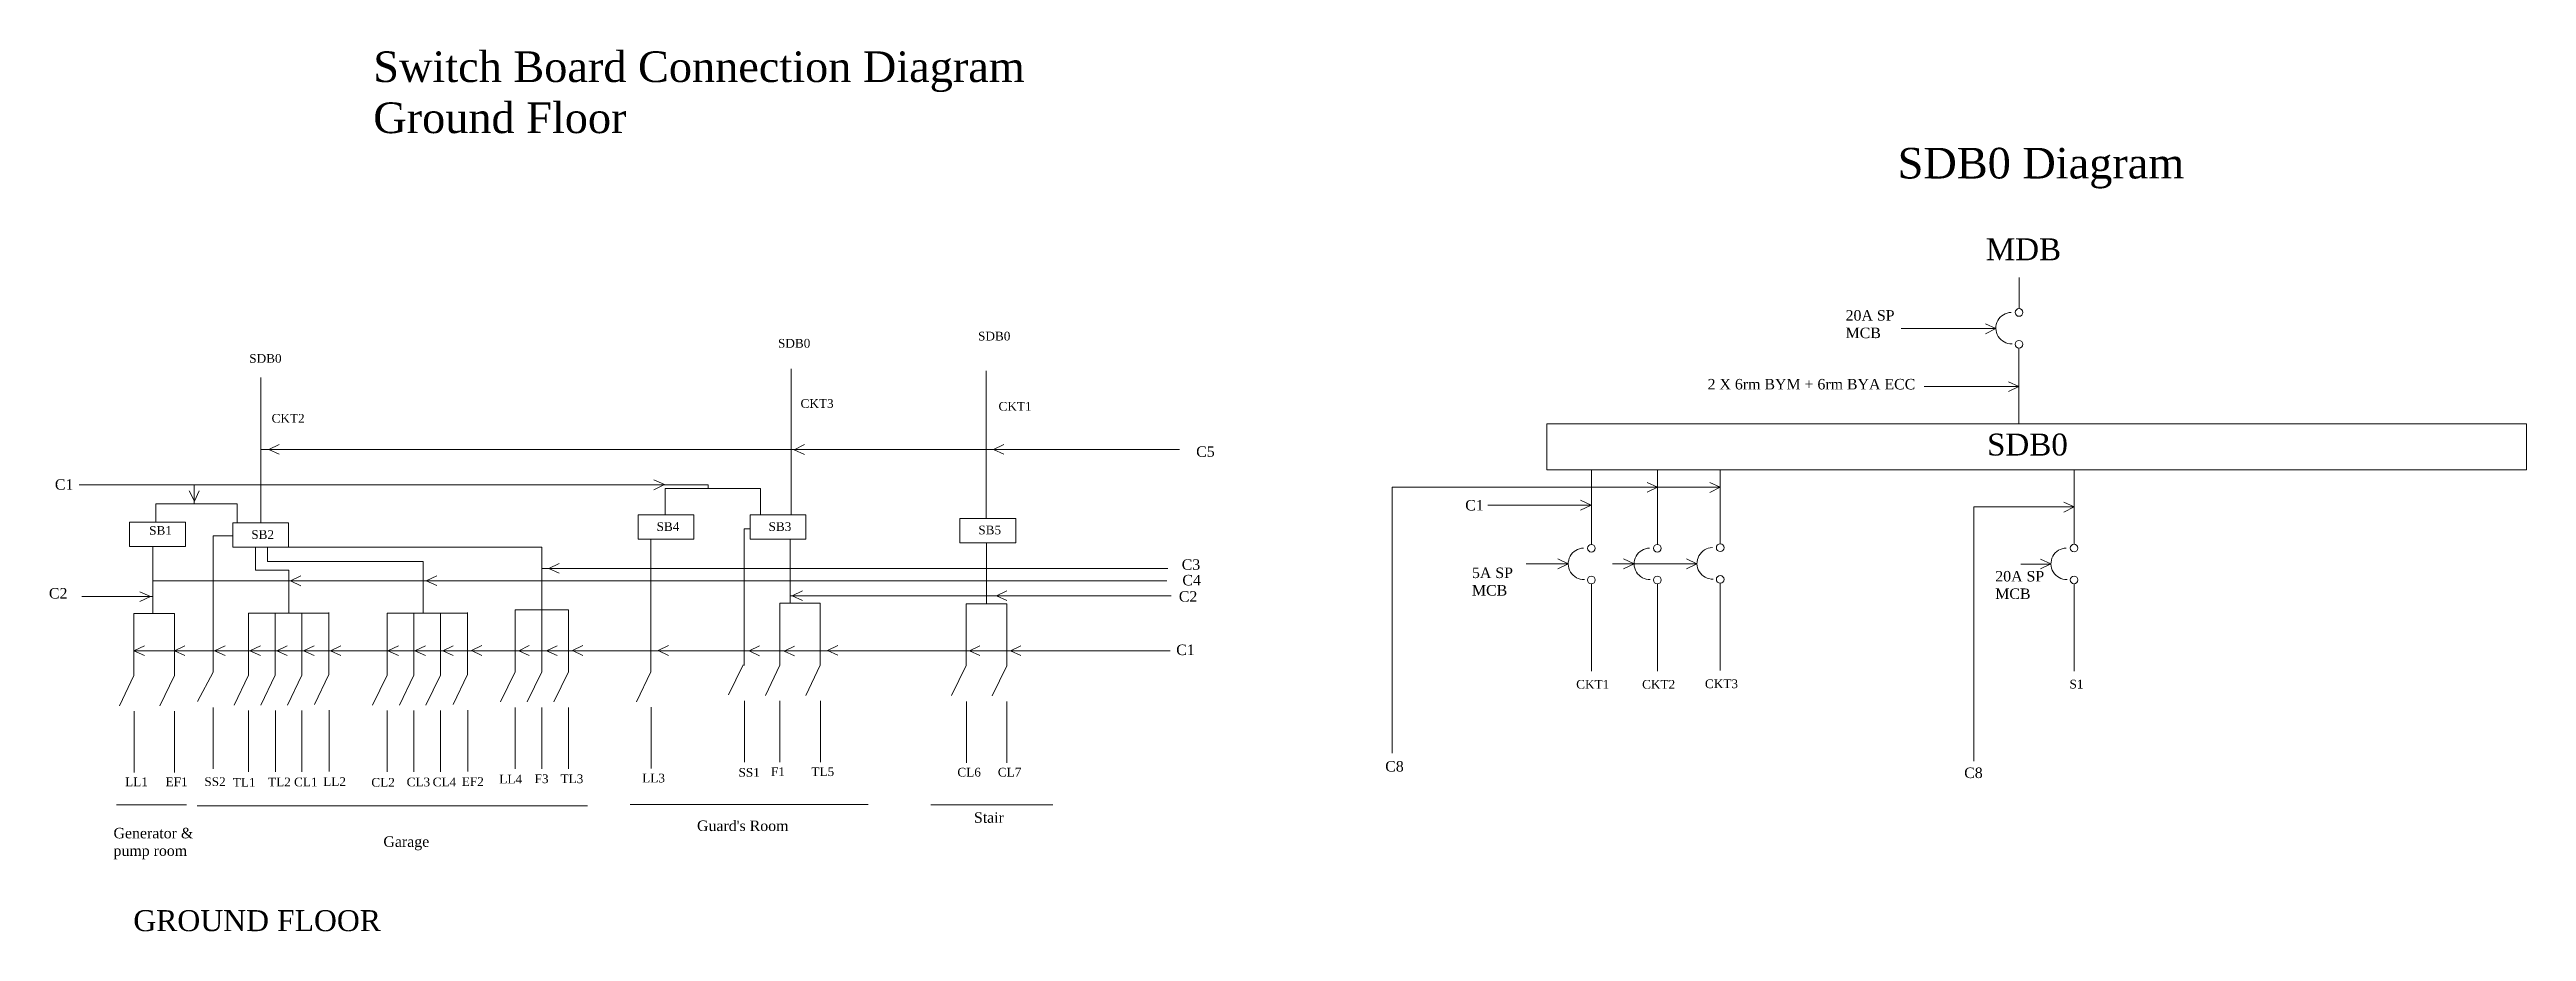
# Model space of a CAD drawing. Header units: feet. Extents: x -1909 to 11484, y -1193 to 2041.
# Drawn here: x -1830 to 1000, y 1033 to 2041 of the extents above; entities that cross this region are included whole.
import ezdxf

# ---------------------------------------------------------------- set-up
doc = ezdxf.new("R2010")
doc.units = ezdxf.units.FT
doc.header["$LTSCALE"] = 20
doc.header["$MEASUREMENT"] = 0
doc.layers.add('switchboard', color=60, linetype='Continuous', lineweight=0)
doc.layers.add('switchboard_text', color=60, linetype='Continuous', lineweight=0)
doc.styles.get("Standard").update_dxf_attribs({"font": 'times.ttf', "height": 18})

msp = doc.modelspace()

# ---------------------------------------------------------------- texts
at = {"layer": 'switchboard', "color": 7, "insert": (64.6, 1664.4), "char_height": 12, "width": 242.534, "attachment_point": 1}
msp.add_mtext('2 X 6rm BYM + 6rm BYA ECC', dxfattribs=at)
at = {"layer": 'switchboard_text', "attachment_point": 1}
for s, insert, char_height, width in [('Switch Board Connection Diagram\\PGround Floor', (-1459.9, 2038.6), 35, 1196.231), ('SDB0 Diagram', (281.8, 1928.4), 35, 1196.231), ('MDB', (382.5, 1825), 25, 40.056), ('{\\C7;20A SP\\PMCB}', (222.3, 1743), 12, 108.05), ('SDB0', (-997.5, 1710.1), 10, 40.056), ('SDB0', (-768.9, 1718.3), 10, 40.056), ('SDB0', (-1601.6, 1692.8), 10, 40.056), ('CKT3', (-971.7, 1641.3), 10, 40.056), ('CKT2', (-1576.1, 1624.4), 10, 40.056), ('CKT1', (-745.5, 1638.1), 10, 40.056), ('{\\C7;C5}', (-519.7, 1587.4), 12, 108.05), ('SDB0', (383.9, 1601.9), 25, 40.056), ('{\\C7;C1}', (-1823.7, 1549.8), 12, 108.05), ('SB4', (-1136.2, 1500.7), 10, 40.056), ('SB3', (-1008.3, 1500.7), 10, 40.056), ('{\\C7;C1}', (-212.3, 1526.1), 12, 108.05), ('SB1', (-1716, 1496.3), 10, 40.056), ('SB2', (-1599.3, 1491.6), 10, 40.056), ('SB5', (-768.6, 1496.8), 10, 40.056), ('{\\C7;C3}', (-536.2, 1458.3), 12, 108.05), ('{\\C7;5A SP\\PMCB}', (-204.6, 1448.9), 12, 108.05), ('{\\C7;20A SP\\PMCB}', (393.3, 1445), 12, 108.05), ('{\\C7;C2}', (-1830.5, 1425.5), 12, 108.05), ('{\\C7;C2}', (-539.5, 1421.9), 12, 108.05), ('{\\C7;C4}', (-535.5, 1440.5), 12, 108.05), ('{\\C7;C1}', (-542.5, 1360.9), 12, 108.05), ('CKT1', (-85.5, 1320.5), 10, 40.056), ('CKT2', (-10.2, 1320.5), 10, 40.056), ('CKT3', (61.6, 1321.1), 10, 40.056), ('   S1', (466.8, 1320.7), 10, 40.056), ('SS1', (-1042.6, 1219.9), 10, 40.056), ('F1', (-1005.5, 1220.7), 10, 40.056), ('TL5', (-959.3, 1220.7), 10, 40.056), ('CL6', (-792.5, 1220.1), 10, 40.056), ('CL7', (-746.3, 1220.1), 10, 40.056), ('{\\C7;C8}', (-303.7, 1227.8), 12, 108.05), ('{\\C7;C8}', (357.8, 1220.4), 12, 108.05), ('LL1', (-1743.4, 1209.1), 10, 40.056), ('EF1', (-1697.2, 1209.1), 10, 40.056), ('SS2', (-1652.9, 1209.3), 10, 40.056), ('TL1', (-1620.4, 1208.5), 10, 40.056), ('TL2', (-1580.1, 1208.9), 10, 40.056), ('CL1', (-1550.4, 1208.9), 10, 40.056), ('LL2', (-1517.1, 1209.4), 10, 40.056), ('CL2', (-1462.1, 1208.5), 10, 40.056), ('CL3', (-1421.8, 1208.9), 10, 40.056), ('CL4', (-1392.1, 1208.9), 10, 40.056), ('EF2', (-1358.8, 1209.4), 10, 40.056), ('LL4', (-1315.9, 1212.2), 10, 40.056), ('F3', (-1275.6, 1212.6), 10, 40.056), ('TL3', (-1245.9, 1212.6), 10, 40.056), ('LL3', (-1152.6, 1213.4), 10, 40.056), ("{\\C1;Guard's Room}", (-1090, 1159.9), 12, 5.684341886080801e-14), ('{\\C1;Stair}', (-773.6, 1169.3), 12, 5.684341886080801e-14), ('{\\C1;Generator & pump room}', (-1756.7, 1151.5), 12, 108.05), ('{\\C1;Garage}', (-1448.3, 1141.8), 12, 5.684341886080801e-14), ('{\\C1;GROUND FLOOR}', (-1734.1, 1057.5), 24, 5.684341886080801e-14)]:
    msp.add_mtext(s, dxfattribs=dict(at, insert=insert, char_height=char_height, width=width))

# ---------------------------------------------------------------- linework, layer by layer
at = {"layer": 'switchboard'}
for p, q in [((420.5, 1744.6), (420.5, 1780.3)), ((420.4, 1699.6), (420.4, 1613.2)), ((-982.6, 1509), (-982.6, 1676.1)), ((-759.7, 1505.1), (-759.7, 1673.7)), ((-1588.5, 1499.9), (-1588.5, 1666.2)), ((-68.1, 1475.3), (-68.1, 1560.5)), ((7.2, 1475.3), (7.2, 1560.5)), ((79, 1475.9), (79, 1561.1)), ((483.4, 1475.5), (483.4, 1560.6)), ((558.8, 1560.5), (558.8, 1560.6)), ((-1126.5, 1509), (-1126.5, 1539.3)), ((-1126.5, 1539.3), (-1017.6, 1539.3)), ((-1017.6, 1539.3), (-1017.6, 1509)), ((-1708.2, 1500.8), (-1708.2, 1521.8)), ((-1708.2, 1521.8), (-1615.5, 1521.8)), ((-1615.5, 1521.8), (-1615.5, 1499.9)), ((-1711.8, 1473), (-1711.8, 1396.4)), ((-1643, 1400.3), (-1643, 1485.2)), ((-1643, 1485.2), (-1620.3, 1485.2)), ((-1594.3, 1445.8), (-1594.3, 1472.1)), ((-1580.6, 1472.1), (-1580.6, 1455.9)), ((-1267.4, 1472), (-1556.6, 1472.1)), ((-1267.4, 1400.6), (-1267.4, 1472)), ((-1142.6, 1400.7), (-1142.6, 1481.2)), ((-1036, 1408), (-1036, 1493)), ((-1036, 1493), (-1036, 1493)), ((-1036, 1493), (-1029.4, 1493)), ((-983.7, 1481.2), (-983.7, 1408.1)), ((-759.3, 1407.5), (-759.3, 1477.3)), ((-1556.4, 1445.8), (-1594.3, 1445.8)), ((-1580.6, 1455.9), (-1402.8, 1455.9)), ((-1556.4, 1396.9), (-1556.4, 1445.8)), ((-1402.8, 1455.9), (-1402.8, 1396.9)), ((-68.2, 1430.3), (-68.2, 1330.5)), ((7.2, 1430.3), (7.2, 1330.5)), ((79, 1430.9), (79, 1331.1)), ((483.4, 1430.5), (483.4, 1330.7)), ((-1733.4, 1396.4), (-1733.4, 1325.5)), ((-1733.4, 1396.4), (-1687.1, 1396.4)), ((-1687.1, 1396.4), (-1710.2, 1396.4)), ((-1687.1, 1396.4), (-1687.1, 1325.5)), ((-1643, 1400.3), (-1643, 1329.4)), ((-1602.4, 1396.9), (-1602.4, 1326.1)), ((-1602.4, 1396.9), (-1510.5, 1396.9)), ((-1571.9, 1396.9), (-1571.9, 1326.1)), ((-1510.5, 1396.9), (-1556.4, 1396.9)), ((-1541.5, 1396.9), (-1541.5, 1326.1)), ((-1510.5, 1397.5), (-1510.5, 1326.7)), ((-1444.1, 1396.9), (-1444.1, 1326.1)), ((-1444.1, 1396.9), (-1352.2, 1396.9)), ((-1413.6, 1396.9), (-1413.6, 1326.1)), ((-1352.2, 1396.9), (-1398.1, 1396.9)), ((-1383.2, 1396.9), (-1383.2, 1326.1)), ((-1352.2, 1397.5), (-1352.2, 1326.7)), ((-1297.9, 1400.6), (-1297.9, 1329.7)), ((-1297.9, 1400.6), (-1237, 1400.6)), ((-1267.4, 1400.6), (-1267.4, 1329.7)), ((-1237, 1400.6), (-1267.4, 1400.6)), ((-1237, 1400.6), (-1237, 1329.7)), ((-1142.6, 1400.7), (-1142.6, 1329.9)), ((-1036, 1408), (-1036, 1337.1)), ((-995.4, 1408.1), (-995.4, 1337.2)), ((-995.4, 1408.1), (-949.2, 1408.1)), ((-949.2, 1408.1), (-972.3, 1408.1)), ((-949.2, 1408.1), (-949.2, 1337.2)), ((-782.4, 1407.5), (-782.4, 1336.6)), ((-782.4, 1407.5), (-736.2, 1407.5)), ((-736.2, 1407.5), (-759.3, 1407.5)), ((-736.2, 1407.5), (-736.2, 1336.6)), ((-1037.3, 1337.8), (-1053.9, 1303.4)), ((-995.4, 1337.2), (-1011.9, 1302.8)), ((-949.2, 1337.2), (-965.7, 1302.8)), ((-782.5, 1337), (-799.1, 1302.6)), ((-736.2, 1336.6), (-752.7, 1302.2)), ((-1733.4, 1325.5), (-1749.9, 1291.1)), ((-1687.1, 1325.5), (-1703.7, 1291.1)), ((-1643, 1329.4), (-1660.9, 1295.7)), ((-1602.4, 1326.1), (-1618.9, 1291.7)), ((-1571.9, 1326.1), (-1588.5, 1291.7)), ((-1541.5, 1326.1), (-1558, 1291.7)), ((-1510.5, 1326.7), (-1527, 1292.3)), ((-1444.1, 1326.1), (-1460.6, 1291.7)), ((-1413.6, 1326.1), (-1430.1, 1291.7)), ((-1383.2, 1326.1), (-1399.7, 1291.7)), ((-1352.2, 1326.7), (-1368.7, 1292.3)), ((-1297.9, 1329.7), (-1314.4, 1295.4)), ((-1267.4, 1329.7), (-1284, 1295.4)), ((-1237, 1329.7), (-1253.5, 1295.4)), ((-1142.6, 1329.9), (-1159.1, 1295.5)), ((-1733.2, 1285), (-1733.2, 1214.9)), ((-1687, 1285), (-1687, 1214.9)), ((-1642.9, 1288.9), (-1642.9, 1218.8)), ((-1602.3, 1285.5), (-1602.3, 1215.4)), ((-1571.8, 1285.5), (-1571.8, 1215.4)), ((-1541.4, 1285.5), (-1541.4, 1215.4)), ((-1510.4, 1286.1), (-1510.4, 1216)), ((-1443.9, 1285.5), (-1443.9, 1215.4)), ((-1413.5, 1285.5), (-1413.5, 1215.4)), ((-1383.1, 1285.5), (-1383.1, 1215.4)), ((-1352, 1286.1), (-1352, 1216)), ((-1297.7, 1289.2), (-1297.7, 1219.1)), ((-1267.3, 1289.2), (-1267.3, 1219.1)), ((-1236.9, 1289.2), (-1236.9, 1219.1)), ((-1142.5, 1289.3), (-1142.5, 1219.2)), ((-1035.9, 1296.6), (-1035.9, 1226.5)), ((-995.3, 1296.7), (-995.3, 1226.5)), ((-949.1, 1296.7), (-949.1, 1226.5)), ((-782.3, 1296), (-782.3, 1225.9)), ((-736.1, 1296), (-736.1, 1225.9)), ((-1753.1, 1177.9), (-1673.2, 1177.9)), ((-1661.2, 1176.7), (-1215, 1176.7)), ((-1166.5, 1178.1), (-894.6, 1178.1)), ((-823, 1178), (-683.4, 1178))]:
    msp.add_line(p, q, dxfattribs=at)
at = {"layer": 'switchboard', "color": 7}
for p, q in [((394, 1721.9), (382, 1727.3)), ((394, 1721.9), (285.7, 1721.9)), ((394, 1721.9), (382, 1716.1)), ((420.3, 1655.9), (312, 1655.9)), ((420.3, 1655.8), (408.3, 1661.2)), ((420.3, 1655.8), (408.3, 1650)), ((-1579.4, 1583.8), (-1567.4, 1589.6)), ((-979.2, 1583.5), (-967.2, 1589.3)), ((-751.3, 1583.8), (-739.3, 1589.6)), ((-1588.5, 1583.7), (-538.7, 1583.7)), ((-1579.4, 1583.8), (-1567.4, 1578.4)), ((-979.2, 1583.5), (-967.2, 1578.1)), ((-751.3, 1583.8), (-739.3, 1578.4)), ((-1664.5, 1543.5), (-1796.1, 1543.5)), ((-1664.3, 1524.6), (-1670.1, 1536.6)), ((-1664.5, 1521.8), (-1664.5, 1543.5)), ((-1664.5, 1543.5), (-1077.2, 1543.5)), ((-1664.3, 1524.6), (-1658.9, 1536.6)), ((-1127.3, 1543.6), (-1139.2, 1549)), ((-1127.3, 1543.6), (-1139.2, 1537.8)), ((-1077.2, 1543.5), (-1077.2, 1539.3)), ((79, 1540.8), (-295.7, 1540.8)), ((-295.7, 1540.8), (-295.7, 1237)), ((7.4, 1540.7), (-4.6, 1546.1)), ((7.4, 1540.7), (-4.6, 1534.9)), ((79, 1540.6), (67, 1546)), ((79, 1540.6), (67, 1534.8)), ((-68.4, 1520.3), (-186.3, 1520.3)), ((-68.4, 1520.3), (-80.4, 1525.7)), ((-68.4, 1520.3), (-80.4, 1514.5)), ((483.4, 1518.1), (369, 1518.1)), ((369, 1518.1), (369, 1227.7)), ((483.5, 1518.1), (471.5, 1523.5)), ((483.5, 1518.1), (471.5, 1512.3)), ((-1267.4, 1448), (-552, 1448)), ((-1259.5, 1447.7), (-1247.6, 1453.5)), ((-1259.5, 1447.7), (-1247.6, 1442.3)), ((-94.6, 1453.1), (-142.5, 1453.1)), ((-94.5, 1453.3), (-106.5, 1458.7)), ((-94.5, 1453.3), (-106.5, 1447.5)), ((-43.9, 1453.3), (52.5, 1453.3)), ((-19.3, 1453.3), (-31.3, 1458.7)), ((-19.3, 1453.3), (-31.3, 1447.5)), ((52.5, 1453.3), (40.5, 1458.7)), ((52.5, 1453.3), (40.5, 1447.5)), ((456.9, 1452.8), (422.7, 1452.8)), ((456.9, 1453.2), (444.9, 1458.6)), ((456.9, 1453.2), (444.9, 1447.3)), ((456.1, 1452.8), (456.9, 1452.8)), ((-1792.7, 1415.8), (-1711.8, 1415.8)), ((-1714.5, 1415.9), (-1726.5, 1421.3)), ((-1714.5, 1415.9), (-1726.5, 1410)), ((-1711.8, 1433.8), (-553.2, 1433.8)), ((-1554.6, 1433.6), (-1542.6, 1439.4)), ((-1554.6, 1433.6), (-1542.6, 1428.2)), ((-1399.4, 1433.8), (-1387.4, 1439.6)), ((-1399.4, 1433.8), (-1387.4, 1428.4)), ((-983.7, 1416.4), (-548.4, 1416.4)), ((-981.4, 1416.5), (-969.4, 1422.3)), ((-981.4, 1416.5), (-969.4, 1411.1)), ((-747.9, 1416.5), (-735.9, 1422.3)), ((-747.9, 1416.5), (-735.9, 1411.1)), ((-1733.4, 1353.7), (-1721.4, 1359.5)), ((-1687.1, 1353.7), (-1675.2, 1359.5)), ((-1641.2, 1353.8), (-1629.2, 1359.6)), ((-1600.9, 1353.7), (-1588.9, 1359.5)), ((-1570.1, 1353.7), (-1558.1, 1359.5)), ((-1539.6, 1353.8), (-1527.6, 1359.6)), ((-1508.9, 1353.7), (-1496.9, 1359.6)), ((-1443.1, 1353.7), (-1431.1, 1359.5)), ((-1412.4, 1353.7), (-1400.4, 1359.5)), ((-1380.6, 1353.8), (-1368.7, 1359.6)), ((-1347.7, 1354), (-1335.7, 1359.8)), ((-1293.6, 1353.9), (-1281.7, 1359.7)), ((-1261.8, 1353.7), (-1249.8, 1359.5)), ((-1232.4, 1354), (-1220.4, 1359.8)), ((-1134.5, 1354), (-1122.5, 1359.8)), ((-1030.5, 1353.6), (-1018.5, 1359.4)), ((-990.5, 1353.4), (-978.5, 1359.2)), ((-941, 1354.1), (-929, 1359.9)), ((-778.6, 1353.8), (-766.7, 1359.6)), ((-732, 1353.8), (-720, 1359.6)), ((-1733.4, 1353.7), (-549.6, 1353.7)), ((-1733.4, 1353.7), (-1721.4, 1348.3)), ((-1687.1, 1353.7), (-1675.2, 1348.3)), ((-1641.2, 1353.8), (-1629.2, 1348.4)), ((-1600.9, 1353.7), (-1588.9, 1348.3)), ((-1570.1, 1353.7), (-1558.1, 1348.3)), ((-1539.6, 1353.8), (-1527.6, 1348.4)), ((-1508.9, 1353.7), (-1496.9, 1348.3)), ((-1443.1, 1353.7), (-1431.1, 1348.3)), ((-1412.4, 1353.7), (-1400.4, 1348.3)), ((-1380.6, 1353.8), (-1368.7, 1348.4)), ((-1347.7, 1354), (-1335.7, 1348.6)), ((-1293.6, 1353.9), (-1281.7, 1348.5)), ((-1261.8, 1353.7), (-1249.8, 1348.3)), ((-1232.4, 1354), (-1220.4, 1348.6)), ((-1134.5, 1354), (-1122.5, 1348.6)), ((-1030.5, 1353.6), (-1018.5, 1348.2)), ((-990.5, 1353.4), (-978.5, 1348)), ((-941, 1354.1), (-929, 1348.7)), ((-778.6, 1353.8), (-766.7, 1348.4)), ((-732, 1353.8), (-720, 1348.4))]:
    msp.add_line(p, q, dxfattribs=at)
at = {"layer": 'switchboard'}
for points in [[(-118.9, 1613.2), (1000.2, 1613.2), (1000.2, 1560.5), (-118.9, 1560.5)], [(-1738.4, 1500.8), (-1674.6, 1500.8), (-1674.6, 1473), (-1738.4, 1473)], [(-1620.3, 1499.9), (-1556.6, 1499.9), (-1556.6, 1472.1), (-1620.3, 1472.1)], [(-1157.3, 1509), (-1093.6, 1509), (-1093.6, 1481.2), (-1157.3, 1481.2)], [(-1029.4, 1509), (-965.6, 1509), (-965.6, 1481.2), (-1029.4, 1481.2)], [(-789.7, 1505.1), (-725.9, 1505.1), (-725.9, 1477.3), (-789.7, 1477.3)]]:
    msp.add_lwpolyline(points, close=True, dxfattribs=at)
for centre in [(420.5, 1740.3), (420.4, 1704), (-68.1, 1471), (7.2, 1471), (79, 1471.6), (483.4, 1471.1), (-68.2, 1434.7), (7.2, 1434.7), (79, 1435.3), (483.4, 1434.8)]:
    msp.add_circle(centre, 4.37, dxfattribs=at)
for centre in [(412, 1722.4), (70.5, 1453.7), (-76.6, 1453.1), (-1.3, 1453.1), (474.9, 1453.2)]:
    msp.add_arc(centre, 18, 91.3607, 271.3607, dxfattribs=at)

msp.set_redraw_order([(e.dxf.handle, doc.entitydb.next_handle()) for e in msp.query("TEXT MTEXT ATTDEF DIMENSION ARC_DIMENSION")])  # texts and dimensions are drawn at this point

doc.saveas('drawing.dxf')
